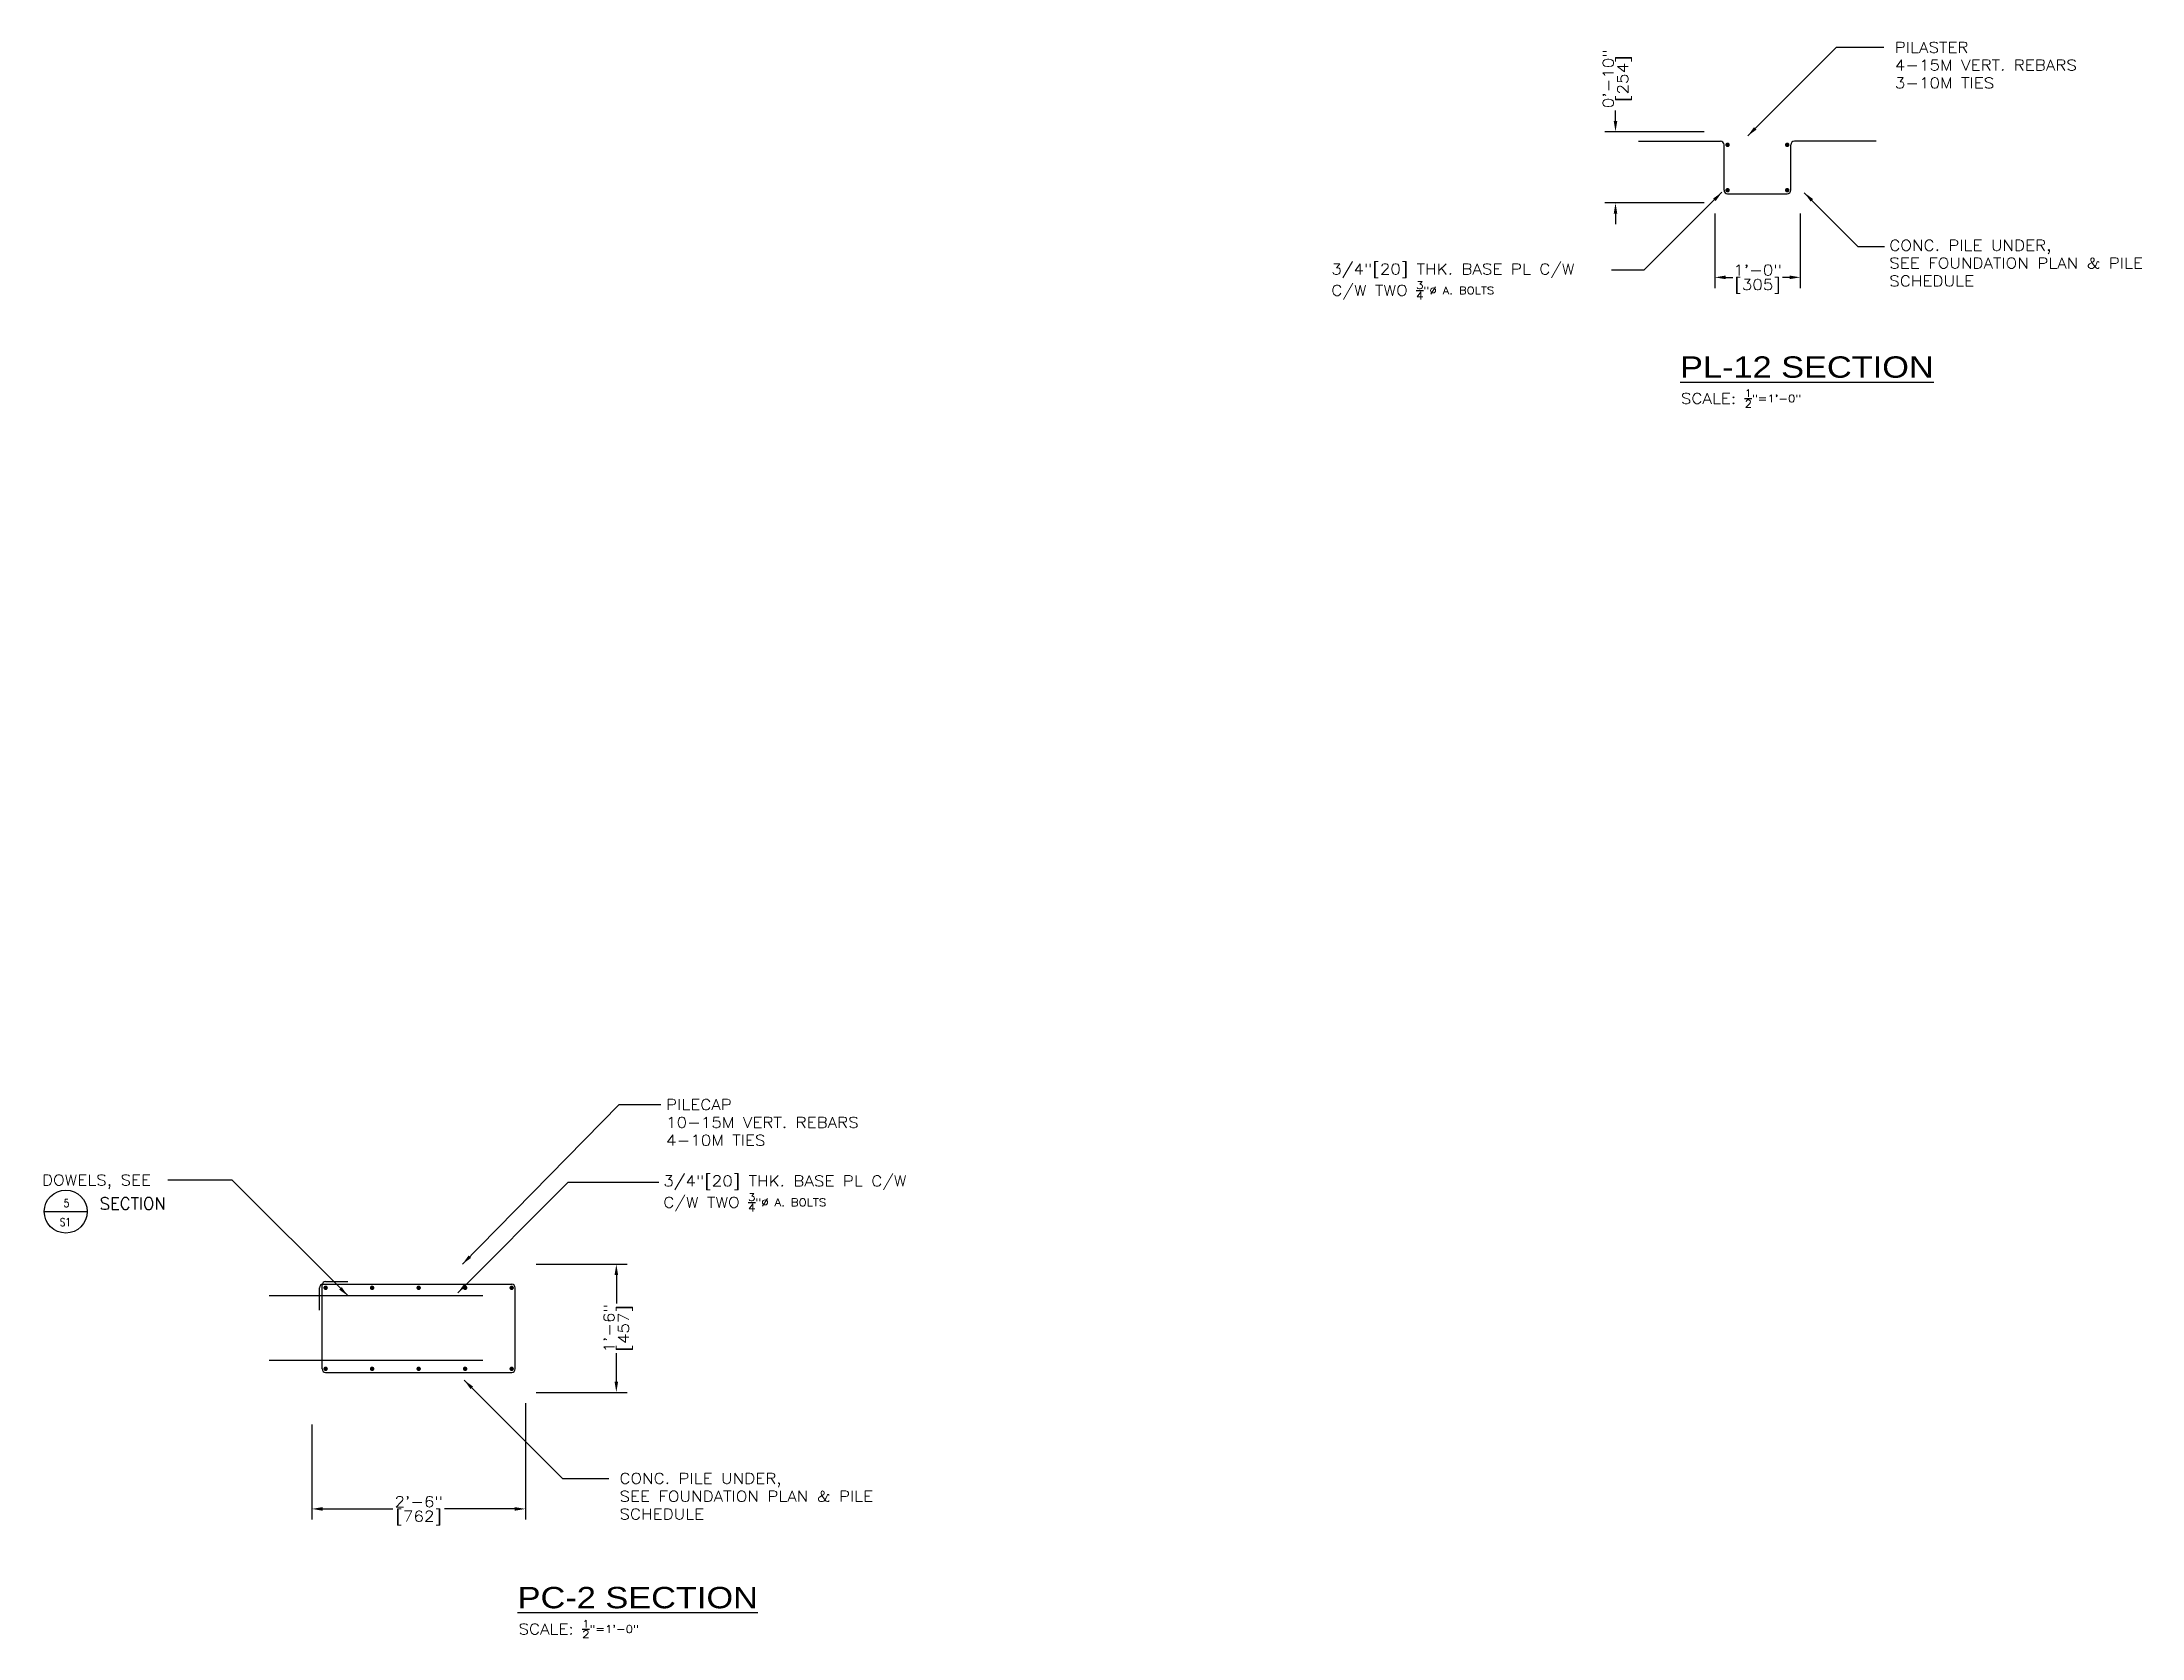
# Model space of a CAD drawing. Header units: inches. Extents: x -229 to 9761, y -1201 to 3580.
# Drawn here: x -84 to 210.9, y -199.3 to 24.8 of the extents above; entities that cross this region are included whole.
import ezdxf
from ezdxf.enums import TextEntityAlignment as Align

# ---------------------------------------------------------------- set-up
doc = ezdxf.new("R2010")
doc.units = ezdxf.units.IN
doc.header["$MEASUREMENT"] = 0
doc.layers.get('DEFPOINTS').update_dxf_attribs({"linetype": 'CONTINUOUS'})
for name, color, linetype in [('Dimension', 5, 'CONTINUOUS'), ('Foundation_Details_Reinf', 131, 'CONTINUOUS'), ('LAYER131A', 131, 'CONTINUOUS'), ('LAYER15A', 15, 'CONTINUOUS'), ('Structural_Section_Dim', 5, 'CONTINUOUS'), ('Structural_Section_Reinf', 131, 'CONTINUOUS'), ('Structural_Section_Text', 5, 'CONTINUOUS'), ('TEXT133', 133, 'CONTINUOUS')]:
    doc.layers.add(name, color=color, linetype=linetype)
doc.styles.add('ROMANS', font='ROMANS.SHX', dxfattribs={"width": 0.8})
doc.styles.add('ROMANS-100', font='ROMANS.SHX')
doc.styles.add('ROMANS-115', font='romans.shx', dxfattribs={"width": 1.15})
doc.styles.add('SANS-115', font='sanss___.ttf', dxfattribs={"width": 1.15})
doc.dimstyles.new('112-ROMANS-115-MS', dxfattribs={"dimscale": 0, "dimtxt": 1.5, "dimasz": 1.5, "dimexe": 1.5, "dimexo": 1.5, "dimgap": 0.125, "dimtad": 0, "dimdec": 4, "dimzin": 1, "dimdsep": 46, "dimlunit": 4, "dimtxsty": 'ROMANS-115', "dimcen": 0.125, "dimclrd": 256, "dimclre": 256, "dimclrt": 256, "dimadec": 0, "dimazin": 0, "dimtfac": 1, "dimtdec": 4, "dimtofl": 0, "dimtmove": 0, "dimatfit": 0, "dimfxl": 1, "dimtfillclr": 256, "dimfrac": 2, "dimtolj": 1, "dimtzin": 0, "dimarcsym": 0})
doc.dimstyles.new('12-ROMANS-115-PS', dxfattribs={"dimscale": 0, "dimtxt": 0.0625, "dimasz": 0.0625, "dimexe": 0.0625, "dimexo": 0.03125, "dimgap": 0.03125, "dimtad": 1, "dimdec": 3, "dimlfac": 24, "dimzin": 1, "dimdsep": 46, "dimlunit": 4, "dimtxsty": 'ROMANS-115', "dimcen": 0.125, "dimclrd": 256, "dimclre": 256, "dimclrt": 256, "dimadec": 0, "dimazin": 0, "dimtfac": 1, "dimtdec": 3, "dimtofl": 0, "dimtmove": 0, "dimatfit": 0, "dimfxl": 1, "dimfrac": 2, "dimtolj": 1, "dimtzin": 0, "dimarcsym": 0})

msp = doc.modelspace()

# ---------------------------------------------------------------- texts
at = {"layer": 'Structural_Section_Dim', "attachment_point": 1, "style": 'ROMANS-115'}
for s, insert, char_height in [('\\A1;CONC. PILE UNDER,\\PSEE FOUNDATION PLAN & PILE\\PSCHEDULE', (175.449412, -2.98609), 1.5), ('\\A1;DOWELS, SEE', (-83.962565, -134.246122), 1.49999989), ('\\A1;CONC. PILE UNDER,\\PSEE FOUNDATION PLAN & PILE\\PSCHEDULE', (-2.876078, -176.14056), 1.49999989)]:
    msp.add_mtext(s, dxfattribs=dict(at, insert=insert, char_height=char_height))
at = {"layer": 'Structural_Section_Dim', "ltscale": 15, "attachment_point": 1, "style": 'ROMANS-115'}
for insert, char_height in [((97.098855, -6.311402), 1.5), ((3.28764, -134.363225), 1.49999989)]:
    msp.add_mtext('\\A1;3/4"[20] THK. BASE PL C/W \\PC/W TWO \\H0.7x;\\S3/4;"%%C A. BOLTS', dxfattribs=dict(at, insert=insert, char_height=char_height))
at = {"layer": 'Structural_Section_Text', "style": 'SANS-115', "width": 1.15}
for s, height, p in [('%%UPL-12 SECTION', 3, (146.065588, -22.327875)), ('%%UPC-2 SECTION', 2.99999978, (-17.166513, -195.120998))]:
    msp.add_text(s, height=height, dxfattribs=at).set_placement(p)
at = {"layer": 'Structural_Section_Text', "attachment_point": 1, "style": 'ROMANS-115'}
for s, insert, char_height in [('\\A1;PILASTER\\P4-15M VERT. REBARS\\P3-10M TIES', (176.217527, 24.816175), 1.5), ('\\A1;SCALE: \\H0.7x;\\S1/2;"=1\'-0"', (146.180767, -23.981307), 1.5), ('PILECAP\\P10-15M VERT. REBARS\\P4-10M TIES', (3.670562, -123.65152), 1.49999989), ('\\A1;SCALE: \\H0.7x;\\S1/2;"=1\'-0"', (-17.051334, -196.77443), 1.49999989)]:
    msp.add_mtext(s, dxfattribs=dict(at, insert=insert, char_height=char_height))

# ---------------------------------------------------------------- blocks, each defined once
blk = doc.blocks.new('*D113')
at = {"layer": 'DEFPOINTS', "color": 0, "ltscale": 2}
for p in [(-16.07, -146.81), (-16.07, -164.81), (-3.31, -164.81)]:
    blk.add_point(p, dxfattribs=at)
at = {"layer": 'Structural_Section_Dim', "lineweight": -2, "ltscale": 2}
for p, q in [((-14.57, -146.81), (-1.81, -146.81)), ((-3.31, -148.31), (-3.31, -152.32)), ((-3.31, -163.31), (-3.31, -159.3)), ((-14.57, -164.81), (-1.81, -164.81))]:
    blk.add_line(p, q, dxfattribs=at)
at = {"layer": 'Structural_Section_Dim', "ltscale": 2}
for points in [[(-3.56, -148.31), (-3.06, -148.31), (-3.31, -146.81)], [(-3.56, -163.31), (-3.06, -163.31), (-3.31, -164.81)]]:
    blk.add_solid(points, dxfattribs=at)
at = {"layer": 'Structural_Section_Dim', "ltscale": 2, "char_height": 1.5, "attachment_point": 5, "rotation": 90, "style": 'ROMANS-115'}
for s, insert in [('\\A1;1\'-6"', (-4.33, -155.81)), ('\\A1;[457]', (-2.04, -155.81))]:
    blk.add_mtext(s, dxfattribs=dict(at, insert=insert))
blk = doc.blocks.new('*D114')
at = {"layer": 'DEFPOINTS', "color": 0, "ltscale": 2}
for p in [(-16.07, -164.81), (-46.07, -167.81), (-16.07, -181.17)]:
    blk.add_point(p, dxfattribs=at)
at = {"layer": 'Structural_Section_Dim', "lineweight": -2, "ltscale": 2}
for p, q in [((-16.07, -166.31), (-16.07, -182.67)), ((-46.07, -169.31), (-46.07, -182.67)), ((-44.57, -181.17), (-34.69, -181.17)), ((-17.57, -181.17), (-27.45, -181.17))]:
    blk.add_line(p, q, dxfattribs=at)
at = {"layer": 'Structural_Section_Dim', "ltscale": 2}
for points in [[(-44.57, -180.92), (-44.57, -181.42), (-46.07, -181.17)], [(-17.57, -180.92), (-17.57, -181.42), (-16.07, -181.17)]]:
    blk.add_solid(points, dxfattribs=at)
at = {"layer": 'Structural_Section_Dim', "ltscale": 2, "char_height": 1.5, "attachment_point": 5, "style": 'ROMANS-115'}
for s, insert in [('\\A1;2\'-6"', (-31.07, -180.16)), ('\\A1;[762]', (-31.07, -182.44))]:
    blk.add_mtext(s, dxfattribs=dict(at, insert=insert))
blk = doc.blocks.new('Detail')
at = {"layer": 'LAYER15A'}
blk.add_line((0, 0), (0.501, 0), dxfattribs=at)
blk.add_circle((0.251, 0), 0.251, dxfattribs=at)
at = {"layer": 'LAYER131A', "style": 'ROMANS', "width": 0.8}
for tag, p in [('TITLE_NO.', (0.26, 0.052)), ('SHEET_NO.', (0.247, -0.17))]:
    blk.add_attdef(tag, text='', height=0.0938, dxfattribs=at).set_placement(p, align=Align.CENTER)
at = {"layer": 'TEXT133', "style": 'ROMANS-100'}
blk.add_attdef('DETAIL', (0.648, 0.023), '', height=0.141, dxfattribs=at)
blk = doc.blocks.new('*D119')
at = {"layer": 'DEFPOINTS', "color": 0, "ltscale": 2}
for p in [(150.95, 2.22), (162.95, 2.22), (162.95, -8.23)]:
    blk.add_point(p, dxfattribs=at)
at = {"layer": 'Structural_Section_Dim', "lineweight": -2, "ltscale": 2}
for p, q in [((150.95, 0.72), (150.95, -9.73)), ((162.95, 0.72), (162.95, -9.73)), ((152.45, -8.23), (153.46, -8.23)), ((161.45, -8.23), (160.45, -8.23))]:
    blk.add_line(p, q, dxfattribs=at)
at = {"layer": 'Structural_Section_Dim', "ltscale": 2}
for points in [[(152.45, -7.98), (152.45, -8.48), (150.95, -8.23)], [(161.45, -7.98), (161.45, -8.48), (162.95, -8.23)]]:
    blk.add_solid(points, dxfattribs=at)
at = {"layer": 'Structural_Section_Dim', "ltscale": 2, "char_height": 1.5, "attachment_point": 5, "style": 'ROMANS-115'}
for s, insert in [('\\A1;1\'-0"', (156.95, -7.21)), ('\\A1;[305]', (156.95, -9.5))]:
    blk.add_mtext(s, dxfattribs=dict(at, insert=insert))
blk = doc.blocks.new('*D120')
at = {"layer": 'DEFPOINTS', "color": 0, "ltscale": 2}
for p in [(137, 12.22), (150.95, 12.22), (150.95, 2.22)]:
    blk.add_point(p, dxfattribs=at)
at = {"layer": 'Structural_Section_Dim', "lineweight": -2, "ltscale": 2}
for p, q in [((137, 13.72), (137, 15.22)), ((149.45, 12.22), (135.5, 12.22)), ((149.45, 2.22), (135.5, 2.22)), ((137, 0.72), (137, -0.78))]:
    blk.add_line(p, q, dxfattribs=at)
at = {"layer": 'Structural_Section_Dim', "ltscale": 2}
for points in [[(136.75, 13.72), (137.25, 13.72), (137, 12.22)], [(136.75, 0.72), (137.25, 0.72), (137, 2.22)]]:
    blk.add_solid(points, dxfattribs=at)
at = {"layer": 'Structural_Section_Dim', "ltscale": 2, "char_height": 1.5, "attachment_point": 5, "rotation": 90, "style": 'ROMANS-115'}
for s, insert in [('\\A1;0\'-10"', (135.98, 19.66)), ('\\A1;[254]', (138.27, 19.66))]:
    blk.add_mtext(s, dxfattribs=dict(at, insert=insert))

# ---------------------------------------------------------------- dimensions: what is measured, and where the dimension line sits
at = {"layer": 'Structural_Section_Dim', "ltscale": 15}
dim = msp.add_linear_dim(base=(136.998864, 12.222681), p1=(150.95267, 2.222681), p2=(150.95267, 12.222681), angle=90, dimstyle='112-ROMANS-115-MS', override={"dimscale": 1, "dimpost": '\\X'}, dxfattribs=at)
dim.commit()
dim.dimension.update_dxf_attribs({"geometry": '*D120', "text_midpoint": (136.998864, 19.660181)})
dim = msp.add_linear_dim(base=(162.95267, -8.23032), p1=(150.95267, 2.222681), p2=(162.95267, 2.222681), dimstyle='112-ROMANS-115-MS', override={"dimscale": 1, "dimpost": '\\X'}, dxfattribs=at)
dim.commit()
dim.dimension.update_dxf_attribs({"geometry": '*D119', "text_midpoint": (156.95267, -8.23032)})
at = {"layer": 'Structural_Section_Dim'}
dim = msp.add_linear_dim(base=(-3.311538, -164.808452), p1=(-16.070624, -146.808455), p2=(-16.070624, -164.808452), angle=90, dimstyle='112-ROMANS-115-MS', override={"dimscale": 1, "dimpost": '\\X'}, dxfattribs=at)
dim.commit()
dim.dimension.update_dxf_attribs({"geometry": '*D113', "text_midpoint": (-3.311538, -155.808454)})
dim = msp.add_linear_dim(base=(-16.070624, -181.174327), p1=(-46.07062, -167.808452), p2=(-16.070624, -164.808452), dimstyle='112-ROMANS-115-MS', override={"dimscale": 1, "dimpost": '\\X'}, dxfattribs=at)
dim.commit()
dim.dimension.update_dxf_attribs({"geometry": '*D114', "text_midpoint": (-31.070622, -181.174327)})

# ---------------------------------------------------------------- linework, layer by layer
at = {"layer": 'Foundation_Details_Reinf'}
for p, q in [((140.241876, 10.879048), (151.741876, 10.879048)), ((152.241876, 4.004048), (152.241876, 10.379048)), ((161.616876, 4.004048), (161.616876, 10.379048)), ((173.616876, 10.879048), (162.116876, 10.879048)), ((152.741876, 3.504048), (161.116876, 3.504048)), ((-45.008124, -153.245952), (-45.008124, -150.120952)), ((-44.633124, -161.495952), (-44.633124, -149.745952)), ((-44.508124, -149.620952), (-18.008124, -149.620952)), ((-44.133124, -149.245952), (-41.008124, -149.245952)), ((-17.508124, -161.495952), (-17.508124, -150.120952)), ((-44.133124, -161.995952), (-18.008124, -161.995952))]:
    msp.add_line(p, q, dxfattribs=at)
at = {"layer": 'Foundation_Details_Reinf', "const_width": 0.3125}
for points in [[(152.585626, 10.379048, -1), (152.898126, 10.379048, -1)], [(161.273126, 10.379048, 1), (160.960626, 10.379048, 1)], [(152.585626, 4.004048, 1), (152.898126, 4.004048, 1)], [(161.273126, 4.004048, -1), (160.960626, 4.004048, -1)], [(-44.289374, -150.120952, -1), (-43.976874, -150.120952, -1)], [(-37.445624, -150.120952, 1), (-37.758124, -150.120952, 1)], [(-30.914374, -150.120952, 1), (-31.226874, -150.120952, 1)], [(-24.695624, -150.120952, -1), (-24.383124, -150.120952, -1)], [(-17.851874, -150.120952, 1), (-18.164374, -150.120952, 1)], [(-44.289374, -161.495952, 1), (-43.976874, -161.495952, 1)], [(-37.445624, -161.495952, -1), (-37.758124, -161.495952, -1)], [(-30.914374, -161.495952, -1), (-31.226874, -161.495952, -1)], [(-24.695624, -161.495952, 1), (-24.383124, -161.495952, 1)], [(-17.851874, -161.495952, -1), (-18.164374, -161.495952, -1)]]:
    msp.add_lwpolyline(points, format="xyb", close=True, dxfattribs=at)
at = {"layer": 'Foundation_Details_Reinf'}
for centre, start, end in [((151.741876, 10.379048), 0, 90), ((162.116876, 10.379048), 90, 180), ((152.741876, 4.004048), 180, 270), ((161.116876, 4.004048), 270, 0), ((-44.508124, -150.120952), 90, 180), ((-44.133124, -149.745952), 90, 180), ((-18.008124, -150.120952), 0, 90), ((-44.133124, -161.495952), 180, 270), ((-18.008124, -161.495952), 270, 0)]:
    msp.add_arc(centre, 0.5, start, end, dxfattribs=at)
at = {"layer": 'Structural_Section_Reinf'}
for p, q in [((-22.070624, -151.269726), (-52.070624, -151.269726)), ((-22.070624, -160.347179), (-52.070624, -160.347179))]:
    msp.add_line(p, q, dxfattribs=at)

# ---------------------------------------------------------------- block references
at = {"layer": 'Dimension', "xscale": 11.99999912338149, "yscale": 11.99999912338149, "zscale": 11.99999912338148}
msp.add_blockref('Detail', (-83.647803, -139.420308), dxfattribs=at).add_auto_attribs({'TITLE_NO.': '5', 'SHEET_NO.': 'S1', 'DETAIL': 'SECTION'})

msp.set_redraw_order([(e.dxf.handle, doc.entitydb.next_handle()) for e in msp.query("TEXT MTEXT ATTDEF DIMENSION ARC_DIMENSION")])  # texts and dimensions are drawn at this point

# ---------------------------------------------------------------- leaders
at = {"layer": 'Structural_Section_Dim', "ltscale": 15}
for points, override in [([(155.562524, 11.625787), (168.027375, 24.090639), (174.666733, 24.090639)], {"dimscale": 24, "dimtad": 0, "dimlfac": 0.041667, "dimse2": 1}), ([(151.95267, 3.722681), (141.000644, -7.229345), (136.443797, -7.229345)], {"dimscale": 24, "dimtad": 0, "dimlfac": 0.041667}), ([(163.516738, 3.649606), (171.045753, -3.879409), (174.761033, -3.879409)], {"dimscale": 24, "dimtad": 0, "dimlfac": 0.041667, "dimse2": 1}), ([(-25.570623, -150.808454), (-10.063768, -135.3016), (2.679646, -135.3016)], {"dimscale": 23.999998, "dimtad": 0, "dimlfac": 0.041667})]:
    msp.add_leader(points, dimstyle='12-ROMANS-115-PS', override=override, dxfattribs=at)
at = {"layer": 'Structural_Section_Dim', "annotation_type": 0, "has_hookline": 1, "hookline_direction": 1, "text_width": 16.921427}
msp.add_leader([(-40.985479, -151.269727), (-57.259084, -134.996122), (-66.291138, -134.996122)], dimstyle='12-ROMANS-115-PS', override={"dimscale": 23.999998, "dimtad": 0, "dimlfac": 0.041667}, dxfattribs=at)
at = {"layer": 'Structural_Section_Dim'}
msp.add_leader([(-24.672964, -163.095257), (-10.876324, -176.891896), (-4.370054, -176.891896)], dimstyle='12-ROMANS-115-PS', override={"dimscale": 23.999998, "dimtad": 0, "dimlfac": 0.041667}, dxfattribs=at)
at = {"layer": 'Structural_Section_Text', "annotation_type": 0, "has_hookline": 1, "hookline_direction": 0, "text_width": 30.146426}
msp.add_leader([(-24.926524, -146.808455), (-2.891623, -124.40152), (2.920562, -124.40152)], dimstyle='12-ROMANS-115-PS', override={"dimscale": 23.999998, "dimtad": 0, "dimlfac": 0.041667, "dimse1": 1}, dxfattribs=at)

doc.saveas('drawing.dxf')
